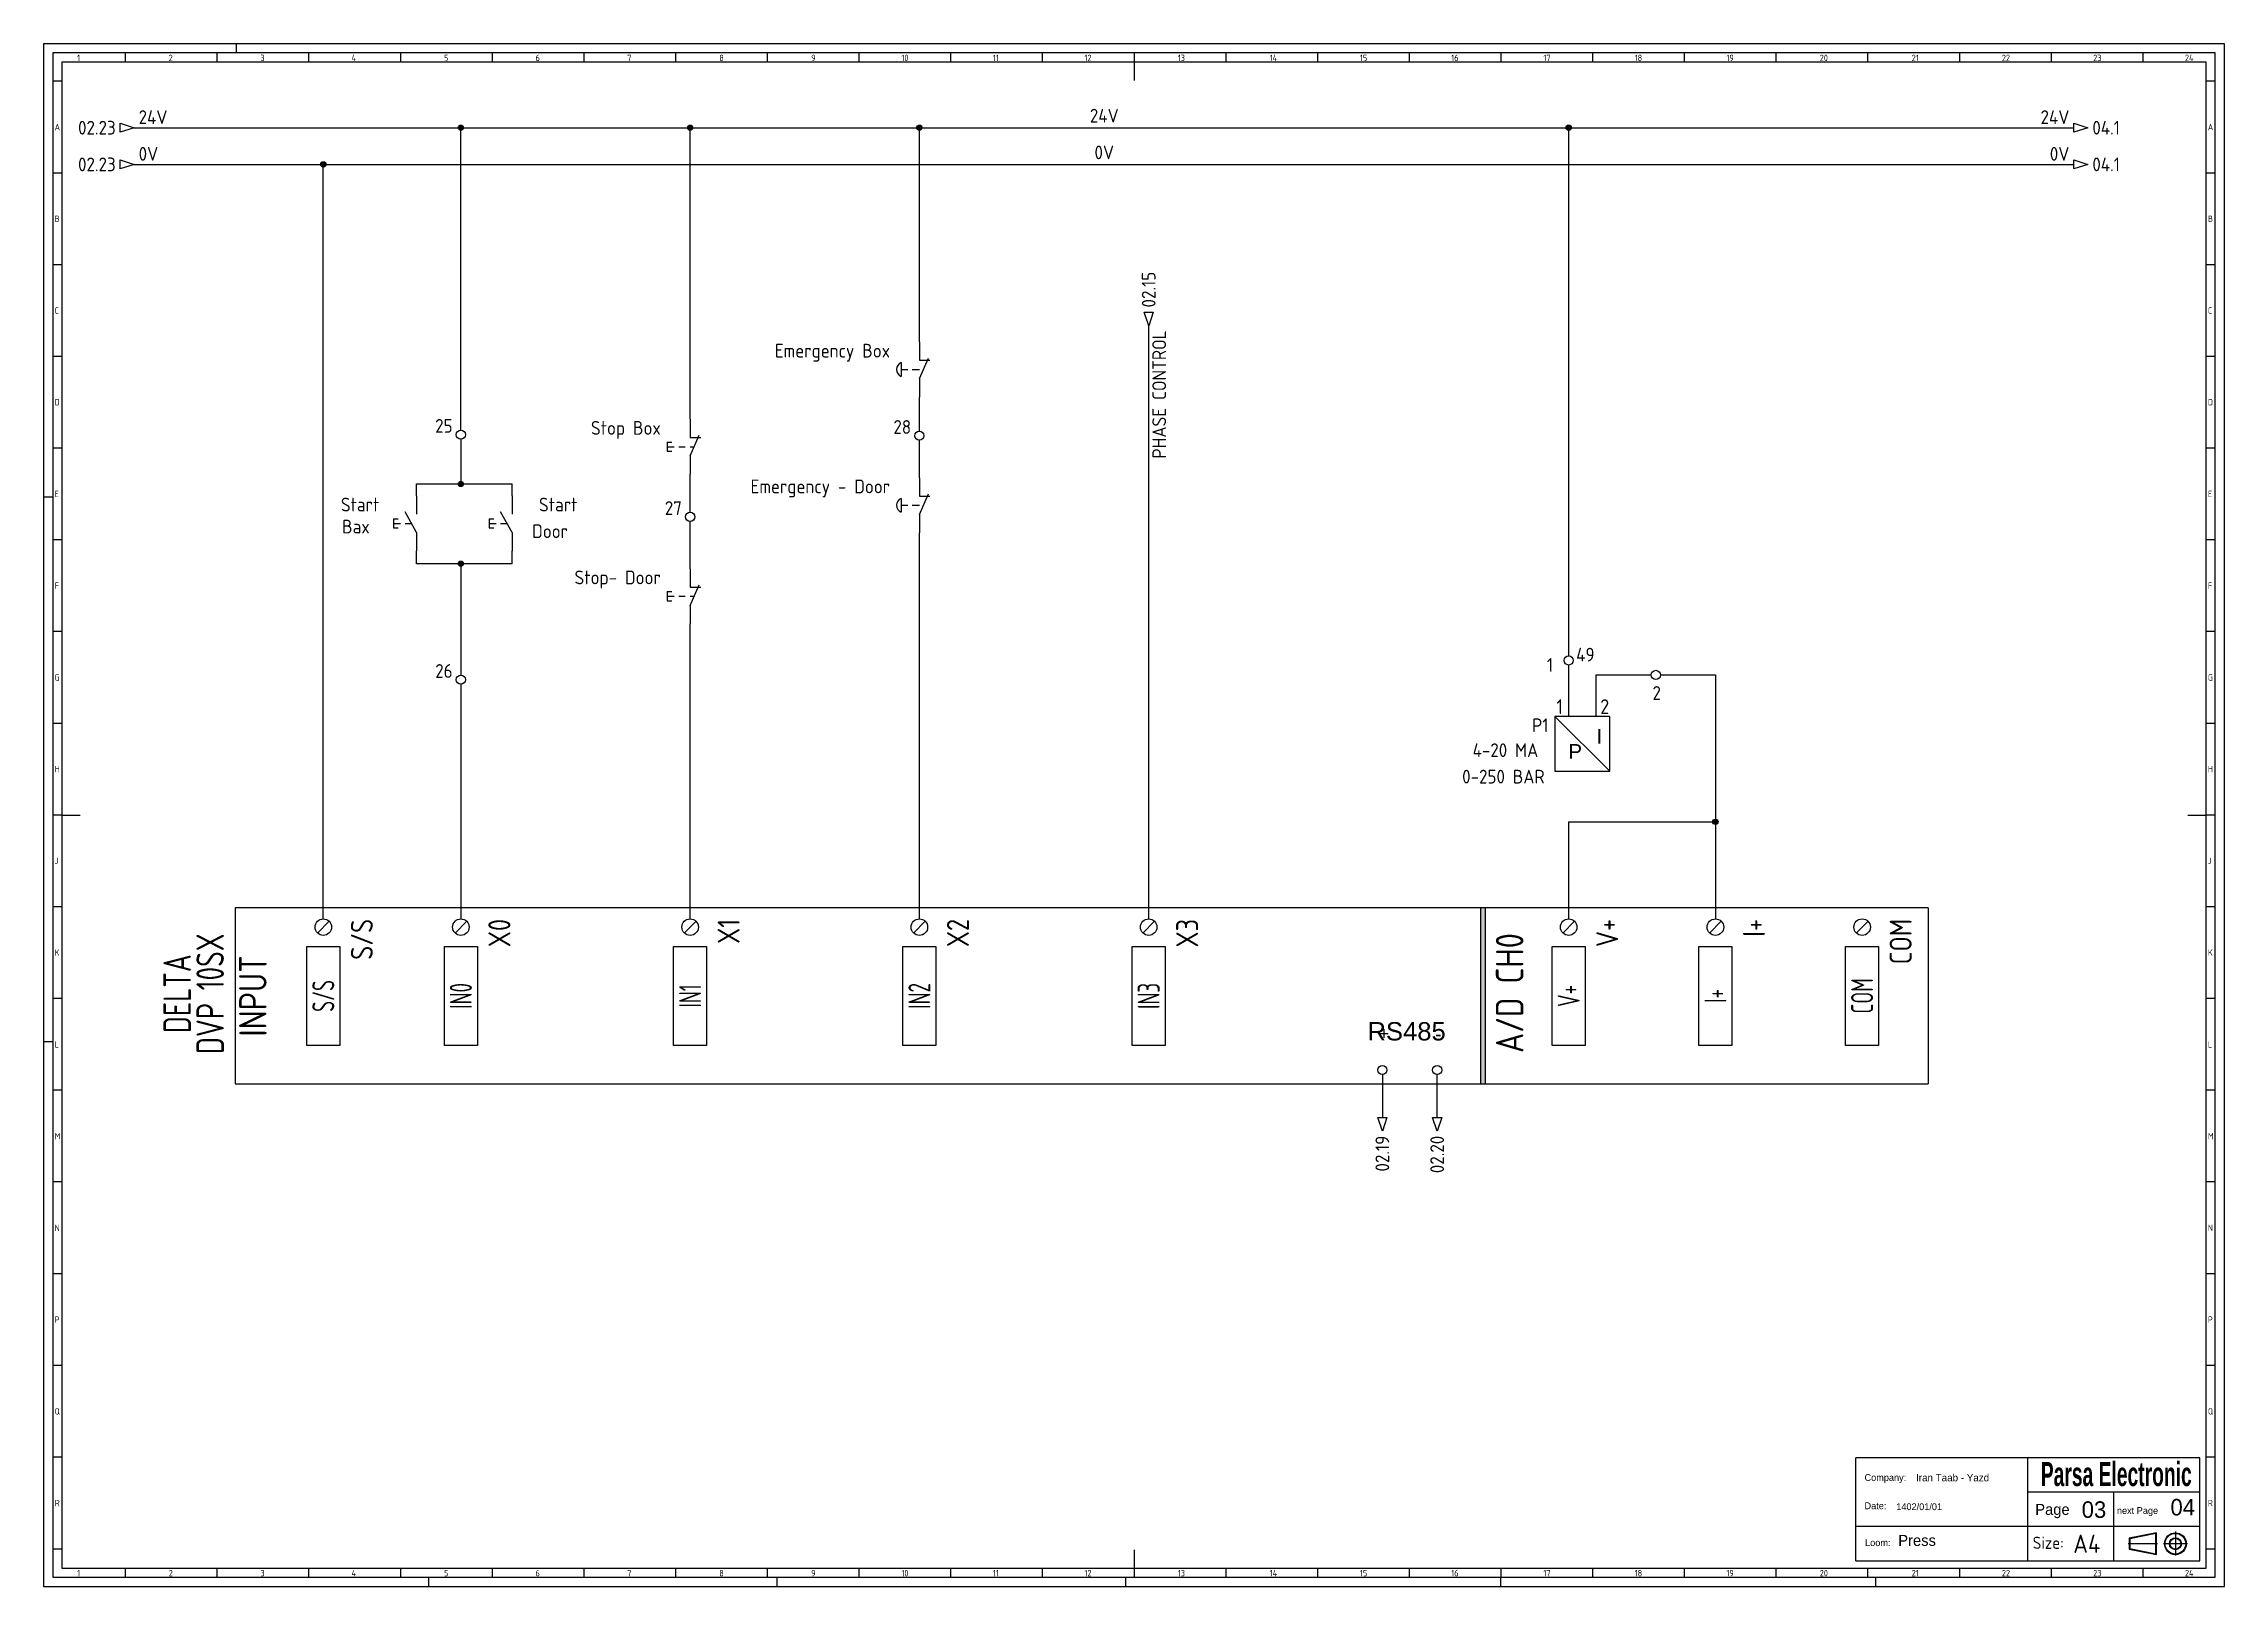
# Model space of a CAD drawing. Header units: millimetres. Extents: x 0 to 1189, y 5 to 846.
import ezdxf
from ezdxf.enums import TextEntityAlignment as Align

# ---------------------------------------------------------------- set-up
doc = ezdxf.new("R2010")
doc.units = ezdxf.units.MM
doc.header["$LTSCALE"] = 12
for name, color, linetype in [('035', 5, 'Continuous'), ('07', 7, 'Continuous'), ('DESC', 1, 'Continuous'), ('MISC', 2, 'Continuous'), ('RED_2.5mm^2', 1, 'Continuous'), ('SYMS', 7, 'Continuous'), ('TAGS', 51, 'Continuous'), ('TERMS', 4, 'Continuous'), ('WIRENO', 70, 'Continuous'), ('WIREREF', 61, 'Continuous'), ('WIREREF_DEST', 61, 'Continuous'), ('XREF', 7, 'Continuous')]:
    doc.layers.add(name, color=color, linetype=linetype)
doc.styles.add('AA', font='', dxfattribs={"height": 1})
doc.styles.add('ACISOTS', font='isocp.shx')
doc.styles.add('ISO Proportional', font='isocp.shx')
doc.styles.add('RAAD', font='swisscb.ttf', dxfattribs={"width": 0.7})
doc.styles.add('WD_IEC', font='ISOCP2.shx', dxfattribs={"width": 0.9, "height": 4})
doc.styles.get('AA').set_extended_font_data('Zar')

msp = doc.modelspace()

# ---------------------------------------------------------------- texts
at = {"color": 30, "style": 'RAAD', "width": 0.7}
msp.add_text('Parsa Electronic ', height=13.097, dxfattribs=at).set_placement((1088.9, 59.6))
at = {"color": 7, "ltscale": 0.5, "style": 'AA'}
for s, height, p in [('Company:', 3.73, (992.8, 62.4)), ('Iran Taab - Yazd', 4, (1020.9, 62.2)), ('Date:', 3.73, (992.8, 47)), ('1402/01/01', 3.73, (1010.1, 46.5)), ('Page', 6, (1085.9, 43.9)), ('03', 9, (1111.2, 42.3)), ('next Page ', 3.73, (1130.4, 44.4)), ('04', 9, (1159.6, 43.6)), ('Loom:', 3.73, (993.1, 26.9)), ('Press', 6, (1011.2, 27))]:
    msp.add_text(s, height=height, dxfattribs=at).set_placement(p)
at = {"style": 'ACISOTS'}
for s, height, p in [('Size:', 6.63, (1084.5, 25.4)), ('A4', 9.95, (1106.6, 23.2))]:
    msp.add_text(s, height=height, dxfattribs=at).set_placement(p)
at = {"color": 0, "attachment_point": 1}
for s, width, gutter_width, heights, insert, char_height in [('\\pxqc;{\\f@Arial Unicode MS|b0|i0|c0|p34;\\P\\pq*;  RS485}', 152, 90.2, [122.2], (714, 329.2), 10), ('\\W1;{\\fArial|b0|i0|c0|p34;  +}', 4.287, 12.5, [0], (727.9, 309.9), 7), ('\\W1;{\\fArial|b0|i0|c0|p34;  -}', 4.287, 12.5, [0], (758.8, 309.5), 7)]:
    msp.add_mtext_dynamic_manual_height_columns(s, width=width, gutter_width=gutter_width, heights=heights, dxfattribs=dict(at, insert=insert, char_height=char_height))

# ---------------------------------------------------------------- blocks, each defined once
blk = doc.blocks.new('IEC_border_a0')
at = {"layer": '035', "color": 0}
for p, q in [((0, 841), (0, 0)), ((1189, 841), (0, 841)), ((44.5, 836), (44.5, 831)), ((94.5, 836), (94.5, 831)), ((105, 841), (105, 836)), ((144.5, 836), (144.5, 831)), ((194.5, 836), (194.5, 831)), ((244.5, 836), (244.5, 831)), ((294.5, 836), (294.5, 831)), ((344.5, 836), (344.5, 831)), ((394.5, 836), (394.5, 831)), ((444.5, 836), (444.5, 831)), ((494.5, 836), (494.5, 831)), ((544.5, 836), (544.5, 831)), ((594.5, 836), (594.5, 831)), ((644.5, 836), (644.5, 831)), ((694.5, 836), (694.5, 831)), ((744.5, 836), (744.5, 831)), ((794.5, 836), (794.5, 831)), ((844.5, 836), (844.5, 831)), ((894.5, 836), (894.5, 831)), ((944.5, 836), (944.5, 831)), ((994.5, 836), (994.5, 831)), ((1044.5, 836), (1044.5, 831)), ((1094.5, 836), (1094.5, 831)), ((1144.5, 836), (1144.5, 831)), ((1189, 0), (1189, 841)), ((10, 820.5), (5, 820.5)), ((1184, 820.5), (1179, 820.5)), ((10, 770.5), (5, 770.5)), ((1184, 770.5), (1179, 770.5)), ((10, 720.5), (5, 720.5)), ((1184, 720.5), (1179, 720.5)), ((10, 670.5), (5, 670.5)), ((1184, 670.5), (1179, 670.5)), ((10, 620.5), (5, 620.5)), ((1184, 620.5), (1179, 620.5)), ((0, 594), (5, 594)), ((10, 570.5), (5, 570.5)), ((1184, 570.5), (1179, 570.5)), ((10, 520.5), (5, 520.5)), ((1184, 520.5), (1179, 520.5)), ((10, 470.5), (5, 470.5)), ((1184, 470.5), (1179, 470.5)), ((10, 420.5), (5, 420.5)), ((1184, 420.5), (1179, 420.5)), ((1184, 420.5), (1179, 420.5)), ((10, 370.5), (5, 370.5)), ((1184, 370.5), (1179, 370.5)), ((10, 320.5), (5, 320.5)), ((1184, 320.5), (1179, 320.5)), ((0, 297), (5, 297)), ((10, 270.5), (5, 270.5)), ((1184, 270.5), (1179, 270.5)), ((1184, 270.5), (1179, 270.5)), ((10, 220.5), (5, 220.5)), ((1184, 220.5), (1179, 220.5)), ((10, 170.5), (5, 170.5)), ((1184, 170.5), (1179, 170.5)), ((10, 120.5), (5, 120.5)), ((1184, 120.5), (1179, 120.5)), ((10, 70.5), (5, 70.5)), ((1184, 70.5), (1179, 70.5)), ((10, 20.4), (5.1, 20.4)), ((1184, 20.4), (1179, 20.4)), ((0, 0), (1189, 0)), ((44.5, 10), (44.5, 5)), ((94.5, 10), (94.5, 5)), ((144.5, 10), (144.5, 5)), ((194.5, 10), (194.5, 5)), ((210, 0), (210, 5)), ((244.5, 10), (244.5, 5)), ((294.5, 10), (294.5, 5)), ((344.5, 10), (344.5, 5)), ((394.5, 10), (394.5, 5)), ((400, 0), (400, 5)), ((444.5, 10), (444.5, 5)), ((494.5, 10), (494.5, 5)), ((544.5, 10), (544.5, 5)), ((590, 0), (590, 5)), ((594.5, 10), (594.5, 5)), ((644.5, 10), (644.5, 5)), ((694.5, 10), (694.5, 5)), ((744.5, 10), (744.5, 5)), ((744.5, 10), (744.5, 5)), ((794.5, 10), (794.5, 5)), ((794.5, 0), (794.5, 5)), ((844.5, 10), (844.5, 5)), ((894.5, 10), (894.5, 5)), ((944.5, 10), (944.5, 5)), ((994.5, 10), (994.5, 5)), ((999, 0), (999, 5)), ((1044.5, 10), (1044.5, 5)), ((1094.5, 10), (1094.5, 5)), ((1144.5, 10), (1144.5, 5))]:
    blk.add_line(p, q, dxfattribs=at)
blk.add_lwpolyline([(10, 10), (1179, 10), (1179, 831), (10, 831)], close=True, dxfattribs=at)
at = {"layer": '07', "color": 0}
for p, q in [((594.5, 831), (594.5, 821)), ((10, 420.5), (20, 420.5)), ((1169, 420.5), (1179, 420.5)), ((594.5, 20), (594.5, 10))]:
    blk.add_line(p, q, dxfattribs=at)
blk.add_lwpolyline([(5, 5), (1184, 5), (1184, 836), (5, 836)], close=True, dxfattribs=at)
at = {"layer": '035', "color": 0, "style": 'ISO Proportional'}
for s, p in [('1', (18.3, 831.5)), ('2', (68.2, 831.5)), ('3', (118.2, 831.5)), ('4', (167.9, 831.5)), ('5', (218.3, 831.5)), ('6', (268.2, 831.5)), ('7', (318.2, 831.5)), ('8', (368.4, 831.5)), ('9', (418.5, 831.5)), ('10', (467.7, 831.5)), ('11', (517.5, 831.5)), ('12', (567.5, 831.5)), ('13', (618.4, 831.5)), ('14', (668.5, 831.5)), ('15', (717.7, 831.5)), ('16', (767.5, 831.5)), ('17', (817.7, 831.5)), ('18', (867.5, 831.5)), ('19', (917.5, 831.5)), ('20', (968.4, 831.5)), ('21', (1018.5, 831.5)), ('22', (1067.7, 831.5)), ('23', (1117.5, 831.5)), ('24', (1167.5, 831.5)), ('A', (6, 793.8)), ('A', (1180, 793.8)), ('B', (6, 743.8)), ('B', (1180, 743.8)), ('C', (6, 693.8)), ('C', (1180, 693.8)), ('D', (6, 643.8)), ('D', (1180, 643.8)), ('E', (6, 593.8)), ('E', (1180, 593.8)), ('F', (6, 543.8)), ('F', (1180, 543.8)), ('G', (6, 493.8)), ('G', (1180, 493.8)), ('H', (6, 443.8)), ('H', (1180, 443.8)), ('J', (6, 393.8)), ('J', (1180, 393.8)), ('K', (6, 343.8)), ('K', (1180, 343.8)), ('L', (6, 293.7)), ('L', (1180, 293.7)), ('M', (6, 243.7)), ('M', (1180, 243.7)), ('N', (6, 193.7)), ('N', (1180, 193.7)), ('P', (6, 143.7)), ('P', (1180, 143.7)), ('Q', (6, 93.7)), ('Q', (1180, 93.7)), ('R', (6.1, 43.7)), ('R', (1180, 43.7)), ('1', (18.3, 5.5)), ('2', (68.2, 5.5)), ('3', (118.2, 5.5)), ('4', (167.9, 5.5)), ('5', (218.3, 5.5)), ('6', (268.2, 5.5)), ('7', (318.2, 5.5)), ('8', (368.4, 5.5)), ('9', (418.5, 5.5)), ('10', (467.7, 5.5)), ('11', (517.5, 5.5)), ('12', (567.5, 5.5)), ('13', (618.4, 5.5)), ('14', (668.5, 5.5)), ('15', (717.7, 5.5)), ('16', (767.5, 5.5)), ('17', (817.7, 5.5)), ('18', (867.5, 5.5)), ('19', (917.5, 5.5)), ('20', (968.4, 5.5)), ('21', (1018.5, 5.5)), ('22', (1067.7, 5.5)), ('23', (1117.5, 5.5)), ('24', (1167.5, 5.5))]:
    blk.add_text(s, height=3.5, dxfattribs=at).set_placement(p)
blk = doc.blocks.new('PLCIO_F85')
blk.add_line((631, 48), (631, -48))
at = {"layer": 'SYMS'}
for p, q in [((-48, 48), (-48, -48)), ((631, 48), (-48, 48)), ((-3.2, 34.3), (3.2, 40.7)), ((71.8, 34.3), (78.2, 40.7)), ((196.8, 34.3), (203.2, 40.7)), ((321.8, 34.3), (328.2, 40.7)), ((446.8, 34.3), (453.2, 40.7)), ((-9, -27), (-9, 27)), ((-9, 27), (9, 27)), ((9, 27), (9, -27)), ((66, -27), (66, 27)), ((66, 27), (84, 27)), ((84, 27), (84, -27)), ((191, -27), (191, 27)), ((191, 27), (209, 27)), ((209, 27), (209, -27)), ((316, -27), (316, 27)), ((316, 27), (334, 27)), ((334, 27), (334, -27)), ((441, -27), (441, 27)), ((441, 27), (459, 27)), ((459, 27), (459, -27)), ((9, -27), (-9, -27)), ((84, -27), (66, -27)), ((209, -27), (191, -27)), ((334, -27), (316, -27)), ((459, -27), (441, -27)), ((-48, -48), (631, -48))]:
    blk.add_line(p, q, dxfattribs=at)
for centre in [(0, 37.5), (75, 37.5), (200, 37.5), (325, 37.5), (450, 37.5)]:
    blk.add_circle(centre, 4.5, dxfattribs=at)
at = {"layer": 'SYMS', "style": 'WD_IEC', "width": 0.9}
for tag, p in [('TERMDESC01', (6.2, 60)), ('TERMDESC02', (81.2, 60)), ('TERMDESC03', (206.2, 60)), ('TERMDESC04', (331.2, 60)), ('TERMDESC05', (456.2, 60))]:
    blk.add_attdef(tag, text='', height=12, rotation=90, dxfattribs=at).set_placement(p, align=Align.TOP_LEFT)
at = {"layer": 'SYMS', "style": 'WD_IEC', "width": 0.9, "flags": 1}
for tag, p in [('X2TERM01', (0, 42)), ('X2TERM02', (75, 42)), ('X2TERM03', (200, 42)), ('X2TERM04', (325, 42)), ('X2TERM05', (450, 42))]:
    blk.add_attdef(tag, text='', height=1.92, rotation=90, dxfattribs=at).set_placement(p, align=Align.RIGHT)
at = {"layer": 'SYMS', "style": 'WD_IEC', "width": 0.9}
for tag, p in [('TERM01', (15, 42)), ('TERM02', (90, 42)), ('TERM03', (215, 42)), ('TERM04', (340, 42)), ('TERM05', (465, 42))]:
    blk.add_attdef(tag, text='', height=12, rotation=90, dxfattribs=at).set_placement(p, align=Align.TOP_RIGHT)
at = {"layer": 'SYMS', "style": 'WD_IEC'}
for tag, width, p in [('INST', 0.8, (-159, 0)), ('MFG', 0.8, (-123, 0)), ('CAT', 0.8, (-105, 0)), ('LINE1', 0.9, (-87, 0)), ('LINE2', 0.9, (-69, 0)), ('DESC', 0.9, (-50.8, 0)), ('TAG', 0.9, (-30.9, 0)), ('LOC', 0.8, (-141, 0))]:
    blk.add_attdef(tag, text='', height=15, rotation=90, dxfattribs=dict(at, width=width)).set_placement(p, align=Align.CENTER)
at = {"layer": 'SYMS', "style": 'WD_IEC', "width": 0.7}
for tag, p in [('TAGA01', (0, 0)), ('TAGA02', (75, 0)), ('TAGA03', (200, 0)), ('TAGA04', (325, 0)), ('TAGA05', (450, 0))]:
    blk.add_attdef(tag, text='', height=12, rotation=90, dxfattribs=at).set_placement(p, align=Align.MIDDLE_CENTER)
at = {"layer": 'SYMS', "linetype": 'Continuous', "style": 'WD_IEC', "width": 0.9, "flags": 9}
blk.add_attdef('ASSYCODE', text='', height=1.92, rotation=90, dxfattribs=at).set_placement((-102.9, -22.1), align=Align.CENTER)
at = {"layer": 'SYMS', "style": 'WD_IEC', "width": 0.9}
for tag, p in [('DESCA01', (-9, -111)), ('DESCB01', (9, -111)), ('DESCC01', (27, -111)), ('DESCD01', (45, -111)), ('DESCE01', (63, -111)), ('DESCA02', (66, -111)), ('DESCB02', (84, -111)), ('DESCC02', (102, -111)), ('DESCD02', (120, -111)), ('DESCE02', (138, -111)), ('DESCA03', (191, -111)), ('DESCB03', (209, -111)), ('DESCC03', (227, -111)), ('DESCD03', (245, -111)), ('DESCE03', (263, -111)), ('DESCA04', (316, -111)), ('DESCB04', (334, -111)), ('DESCC04', (352, -111)), ('DESCD04', (370, -111)), ('DESCE04', (388, -111)), ('DESCA05', (441, -111)), ('DESCB05', (459, -111)), ('DESCC05', (477, -111)), ('DESCD05', (495, -111)), ('DESCE05', (513, -111))]:
    blk.add_attdef(tag, text='', height=15, rotation=90, dxfattribs=at).set_placement(p, align=Align.RIGHT)
blk = doc.blocks.new('WDDOT')
for radius in [0.72, 0.449, 0.223]:
    blk.add_circle((0, 0), radius)
blk = doc.blocks.new('VPB11')
for p, q in [((0, 7.5), (0, 2.5)), ((-6.25, 1.25), (-6.25, -1.25)), ((-6.25, 1.25), (-5, 1.25)), ((-6.25, 0), (-4.375, 0)), ((0, -2.5), (-3.125, 3.125)), ((-3.125, 0), (-1.389, 0)), ((-6.25, -1.25), (-5, -1.25)), ((0, -2.5), (0, -7.5))]:
    blk.add_line(p, q)
at = {"style": 'WD_IEC'}
for tag, p in [('INST', (-8, 10.25)), ('LOC', (-8, 6.75)), ('TAG1', (-8, 3.25)), ('DESC2', (-8, -13.85)), ('DESC1', (-8, -10.35)), ('DESC3', (-8, -17.35))]:
    blk.add_attdef(tag, text='', height=2.5, dxfattribs=at).set_placement(p, align=Align.RIGHT)
blk.add_attdef('TERM01', text='', height=2, rotation=90, dxfattribs=at).set_placement((-1, 7.5), align=Align.RIGHT)
at = {"style": 'WD_IEC', "flags": 1}
for tag, p, height in [('X2TERM01', (0, 7.5), 0.32), ('X1LINK', (0, 0), 0.32), ('CONTACT', (0.5, 4.5), 1), ('COMMON', (1.75, 3.25), 1), ('ASSYCODE', (1, -4), 1), ('FAMILY', (1, -5.5), 1), ('X8TERM02', (0, -7.5), 0.32), ('CATDESC', (1, -7), 1)]:
    blk.add_attdef(tag, p, '', height=height, dxfattribs=at)
at = {"style": 'WD_IEC', "flags": 9}
for tag, p in [('MFG', (-8.5, -0.25)), ('CAT', (-8.5, -2.75))]:
    blk.add_attdef(tag, text='', height=1.5, dxfattribs=at).set_placement(p, align=Align.RIGHT)
at = {"style": 'WD_IEC'}
blk.add_attdef('TERM02', (-1, -7.5), '', height=2, rotation=90, dxfattribs=at)
at = {"lineweight": 15, "style": 'WD_IEC'}
blk.add_attdef('XREF', text='', height=2.5, dxfattribs=at).set_placement((-8, -6.35), align=Align.RIGHT)
blk = doc.blocks.new('VT0_02')
blk.add_circle((0, 0), 1.25)
at = {"style": 'WD_IEC'}
blk.add_attdef('TAG1', text='', height=2.5, dxfattribs=at).set_placement((-0.5, 1.75), align=Align.RIGHT)
at = {"style": 'WD_IEC', "flags": 1}
for tag, p in [('X4TERM01', (-1.25, 0)), ('X2TERM01', (0, 1.25)), ('X1TERM01', (1.25, 0)), ('X8TERM01', (0, -1.25))]:
    blk.add_attdef(tag, p, '', height=0.32, dxfattribs=at)
blk = doc.blocks.new('HA1S4')
blk.add_lwpolyline([(0, -3.75), (-1.25, 0), (1.25, 0)], close=True)
at = {"style": 'WD_IEC', "flags": 8}
blk.add_attdef('WIRENO', (-1, 1.25), '', height=2.5, rotation=90, dxfattribs=at)
at = {"style": 'WD_IEC'}
blk.add_attdef('DESC1', text='', height=2.5, rotation=90, dxfattribs=at).set_placement((1, 1.25), align=Align.TOP_LEFT)
at = {"style": 'WD_IEC', "flags": 1}
blk.add_attdef('X2TERM01', (0, 0), '', height=0.32, dxfattribs=at)
blk.add_attdef('SIGCODE', text='', height=1, dxfattribs=at).set_placement((-2.5, -3.2), align=Align.RIGHT)
at = {"style": 'WD_IEC'}
blk.add_attdef('XREF', text='', height=2.5, rotation=90, dxfattribs=at).set_placement((0, -5), align=Align.MIDDLE_RIGHT)
blk = doc.blocks.new('VT0002')
blk.add_circle((0, 0), 1.25)
at = {"style": 'WD_IEC'}
for tag, p in [('INST', (-2.25, 6.5)), ('LOC', (-2.25, 3.5)), ('DESC1', (-2.25, -6.25)), ('DESC3', (-2.25, -12.25)), ('DESC2', (-2.25, -9.25))]:
    blk.add_attdef(tag, text='', height=2.5, dxfattribs=at).set_placement(p, align=Align.RIGHT)
at = {"style": 'WD_IEC', "flags": 1}
for tag, p, height in [('ASSYCODE', (2.75, 10.75), 1), ('CATDESC', (2.75, 9.25), 1), ('MFG', (2.75, 7.25), 1.5), ('CAT', (2.75, 4.75), 1.5), ('X4PIN01', (-1.25, 1), 0.25), ('X4TERM01', (-1.25, 0), 0.25), ('X4TERMDESC01', (-1.25, 0.5), 0.4), ('STRIPSEQ', (0, 0), 0.025), ('X2PIN01', (0, 2.25), 0.25), ('X2TERM01', (0, 1.25), 0.25), ('X8PIN01', (0, -0.25), 0.25), ('X2TERMDESC01', (0, 1.75), 0.4), ('X1PIN01', (1.25, 1), 0.25), ('X1TERM01', (1.25, 0), 0.25), ('X1TERMDESC01', (1.25, 0.5), 0.4), ('LINKTERM', (0, -0.04), 0.025), ('X8TERM01', (0, -1.25), 0.25), ('X8TERMDESC01', (0, -0.75), 0.4)]:
    blk.add_attdef(tag, p, '', height=height, dxfattribs=at)
at = {"style": 'WD_IEC', "flags": 8}
for tag, height, p in [('TAGSTRIP', 2.5, (-2.25, 0.5)), ('TERM01', 2, (-2.25, -3.25))]:
    blk.add_attdef(tag, text='', height=height, dxfattribs=at).set_placement(p, align=Align.RIGHT)
blk = doc.blocks.new('PLCIO_478F')
h = blk.add_hatch(color=256)
h.dxf.hatch_style = 1
h.paths.add_polyline_path([(-45.5, 48), (-48, 48), (-48, -48), (-45.5, -48)])
blk.add_line((196, 48), (196, -48))
at = {"layer": 'SYMS'}
for p, q in [((-48, 48), (-48, -48)), ((196, 48), (-48, 48)), ((-45.5, 48), (-45.5, -48)), ((-3.2, 34.3), (3.2, 40.7)), ((76.8, 34.3), (83.2, 40.7)), ((156.8, 34.3), (163.2, 40.7)), ((-9, -27), (-9, 27)), ((-9, 27), (9, 27)), ((9, 27), (9, -27)), ((71, -27), (71, 27)), ((71, 27), (89, 27)), ((89, 27), (89, -27)), ((151, -27), (151, 27)), ((151, 27), (169, 27)), ((169, 27), (169, -27)), ((9, -27), (-9, -27)), ((89, -27), (71, -27)), ((169, -27), (151, -27)), ((-48, -48), (196, -48))]:
    blk.add_line(p, q, dxfattribs=at)
for centre in [(0, 37.5), (80, 37.5), (160, 37.5)]:
    blk.add_circle(centre, 4.5, dxfattribs=at)
at = {"layer": 'SYMS', "style": 'WD_IEC', "width": 0.9}
for tag, p in [('TERMDESC01', (6.2, 60)), ('TERMDESC02', (86.2, 60)), ('TERMDESC03', (166.2, 60))]:
    blk.add_attdef(tag, text='', height=12, rotation=90, dxfattribs=at).set_placement(p, align=Align.TOP_LEFT)
at = {"layer": 'SYMS', "style": 'WD_IEC', "width": 0.9, "flags": 1}
for tag, p in [('X2TERM01', (0, 42)), ('X2TERM02', (80, 42)), ('X2TERM03', (160, 42))]:
    blk.add_attdef(tag, text='', height=1.92, rotation=90, dxfattribs=at).set_placement(p, align=Align.RIGHT)
at = {"layer": 'SYMS', "style": 'WD_IEC', "width": 0.9}
for tag, p in [('TERM01', (15, 42)), ('TERM02', (95, 42)), ('TERM03', (175, 42))]:
    blk.add_attdef(tag, text='', height=12, rotation=90, dxfattribs=at).set_placement(p, align=Align.TOP_RIGHT)
at = {"layer": 'SYMS', "style": 'WD_IEC'}
for tag, width, p in [('INST', 0.8, (-159, 0)), ('MFG', 0.8, (-123, 0)), ('CAT', 0.8, (-105, 0)), ('LINE1', 0.9, (-87, 0)), ('LINE2', 0.9, (-69, 0)), ('DESC', 0.9, (-50.8, 0)), ('TAG', 0.9, (-26.9, -0.2)), ('LOC', 0.8, (-141, 0))]:
    blk.add_attdef(tag, text='', height=15, rotation=90, dxfattribs=dict(at, width=width)).set_placement(p, align=Align.CENTER)
at = {"layer": 'SYMS', "style": 'WD_IEC', "width": 0.7}
for tag, p in [('TAGA01', (0, 0)), ('TAGA02', (80, 0)), ('TAGA03', (160, 0))]:
    blk.add_attdef(tag, text='', height=12, rotation=90, dxfattribs=at).set_placement(p, align=Align.MIDDLE_CENTER)
at = {"layer": 'SYMS', "linetype": 'Continuous', "style": 'WD_IEC', "width": 0.9, "flags": 9}
blk.add_attdef('ASSYCODE', text='', height=1.92, rotation=90, dxfattribs=at).set_placement((-102.9, -22.1), align=Align.CENTER)
at = {"layer": 'SYMS', "style": 'WD_IEC', "width": 0.9}
for tag, p in [('DESCA01', (-9, -111)), ('DESCB01', (9, -111)), ('DESCC01', (27, -111)), ('DESCD01', (45, -111)), ('DESCE01', (63, -111)), ('DESCA02', (71, -111)), ('DESCB02', (89, -111)), ('DESCC02', (107, -111)), ('DESCD02', (125, -111)), ('DESCE02', (143, -111)), ('DESCA03', (151, -111)), ('DESCB03', (169, -111)), ('DESCC03', (187, -111)), ('DESCD03', (205, -111)), ('DESCE03', (223, -111))]:
    blk.add_attdef(tag, text='', height=15, rotation=90, dxfattribs=at).set_placement(p, align=Align.RIGHT)
blk = doc.blocks.new('VIN1B10')
for p, q in [((0, 7.5), (0, 12.5)), ((7.5, 7.46), (7.5, 12.46)), ((3.75, 7.5), (-3.75, 7.5)), ((-3.75, 7.5), (11.25, -7.45)), ((-3.75, 7.46), (-3.75, -7.45)), ((11.25, 7.5), (3.75, 7.5)), ((11.25, -7.45), (11.25, 7.5)), ((-3.75, -7.45), (3.75, -7.45)), ((3.75, -7.45), (11.25, -7.45))]:
    blk.add_line(p, q)
at = {"char_height": 4, "attachment_point": 1}
for s, insert in [('{\\f@Arial Unicode MS|b0|i0|c0|p34;I}', (7.58, 4.08)), ('{\\f@Arial Unicode MS|b0|i0|c0|p34;P}', (-0.08, -0.06))]:
    blk.add_mtext_dynamic_manual_height_columns(s, width=2.8279, gutter_width=35, heights=[0], dxfattribs=dict(at, insert=insert))
at = {"style": 'WD_IEC'}
for tag, p in [('TERM01', (-0.64, 12.2)), ('TERM03', (6.86, 12.2))]:
    blk.add_attdef(tag, text='', height=2, rotation=90, dxfattribs=at).set_placement(p, align=Align.RIGHT)
at = {"style": 'WD_IEC', "flags": 1}
for tag, p, height in [('X2TERM01', (0, 12.5), 0.32), ('X2TERM03', (7.5, 12.46), 0.32), ('MFG', (12.06, 6.2), 1.5), ('X4LINK', (-3.8, 0), 0.32), ('X1LINK', (11.25, 0), 0.32), ('CAT', (12.06, 3.7), 1.5), ('ASSYCODE', (12.24, -4.45), 1), ('FAMILY', (12.24, -5.95), 1), ('CATDESC', (12.24, -7.45), 1)]:
    blk.add_attdef(tag, p, '', height=height, dxfattribs=at)
at = {"style": 'WD_IEC'}
for tag, p in [('INST', (-5.5, 9.21)), ('LOC', (-5.5, 6.21)), ('TAG1', (-5.5, 3.21)), ('DESC2', (-5.5, -8.24)), ('DESC1', (-5.5, -5.24)), ('WDTAGALT', (-5.5, -14.24)), ('DESC3', (-5.5, -11.24))]:
    blk.add_attdef(tag, text='', height=2.5, dxfattribs=at).set_placement(p, align=Align.RIGHT)
at = {"lineweight": 15, "style": 'WD_IEC'}
blk.add_attdef('XREF', text='', height=2.5, dxfattribs=at).set_placement((-5.5, -1.39), align=Align.RIGHT)
blk = doc.blocks.new('HT0002')
blk.add_circle((0, 0), 1.25)
at = {"style": 'WD_IEC'}
for tag, p in [('INST', (-2.25, 6.5)), ('LOC', (-2.25, 3.5)), ('DESC1', (-2.25, -6.25)), ('DESC3', (-2.25, -12.25)), ('DESC2', (-2.25, -9.25))]:
    blk.add_attdef(tag, text='', height=2.5, dxfattribs=at).set_placement(p, align=Align.RIGHT)
at = {"style": 'WD_IEC', "flags": 1}
for tag, p, height in [('ASSYCODE', (2.75, 10.75), 1), ('CATDESC', (2.75, 9.25), 1), ('MFG', (2.75, 7.25), 1.5), ('CAT', (2.75, 4.75), 1.5), ('X4PIN01', (-1.25, 1), 0.25), ('X4TERM01', (-1.25, 0), 0.25), ('X4TERMDESC01', (-1.25, 0.5), 0.4), ('STRIPSEQ', (0, 0), 0.025), ('X2PIN01', (0, 2.25), 0.25), ('X2TERM01', (0, 1.25), 0.25), ('X8PIN01', (0, -0.25), 0.25), ('X2TERMDESC01', (0, 1.75), 0.4), ('X1PIN01', (1.25, 1), 0.25), ('X1TERM01', (1.25, 0), 0.25), ('X1TERMDESC01', (1.25, 0.5), 0.4), ('LINKTERM', (0, -0.04), 0.025), ('X8TERM01', (0, -1.25), 0.25), ('X8TERMDESC01', (0, -0.75), 0.4)]:
    blk.add_attdef(tag, p, '', height=height, dxfattribs=at)
at = {"style": 'WD_IEC', "flags": 8}
for tag, height, p in [('TAGSTRIP', 2.5, (-2.25, 0.5)), ('TERM01', 2, (-2.25, -3.25))]:
    blk.add_attdef(tag, text='', height=height, dxfattribs=at).set_placement(p, align=Align.RIGHT)
blk = doc.blocks.new('HA1D3')
blk.add_lwpolyline([(0, 0), (-3.75, -1.25), (-3.75, 1.25)], close=True)
at = {"style": 'WD_IEC'}
blk.add_attdef('XREF', text='', height=2.5, dxfattribs=at).set_placement((-5, 0), align=Align.MIDDLE_RIGHT)
at = {"style": 'WD_IEC', "flags": 1}
blk.add_attdef('SIGCODE', text='', height=1, dxfattribs=at).set_placement((-2.5, 1.8), align=Align.RIGHT)
at = {"style": 'WD_IEC'}
for tag, p, height, flags in [('X1TERM01', (0, 0), 0.32, 1), ('WIRENO', (1.25, 1), 2.5, 8)]:
    blk.add_attdef(tag, p, '', height=height, dxfattribs=dict(at, flags=flags))
blk.add_attdef('DESC1', text='', height=2.5, dxfattribs=at).set_placement((1.25, -1), align=Align.TOP_LEFT)
blk = doc.blocks.new('WD_WNH')
at = {"linetype": 'Continuous', "style": 'WD_IEC', "width": 0.8}
blk.add_attdef('WIRENO', text='', height=2.5, dxfattribs=at).set_placement((0, 0.75), align=Align.CENTER)
at = {"style": 'WD_IEC', "flags": 1}
for tag, p in [('W08USER', (0, 0.375)), ('W04USER', (0, 0.875)), ('W05USER', (0, 0.75)), ('W09USER', (0, 0.25)), ('W03USER', (0, 1)), ('W06USER', (0, 0.625)), ('W07USER', (0, 0.5)), ('W02USER', (0, 1.125)), ('W01USER', (0, 1.25)), ('W10USER', (0, 0.125))]:
    blk.add_attdef(tag, text='', height=0.08, dxfattribs=at).set_placement(p, align=Align.CENTER)
blk = doc.blocks.new('HA1S1')
blk.add_lwpolyline([(0, 1.25), (3.75, 0), (0, -1.25)], close=True)
at = {"style": 'WD_IEC'}
for tag, height, flags, p in [('WIRENO', 2.5, 8, (-1.25, 1)), ('SIGCODE', 1, 1, (5, 1.8))]:
    blk.add_attdef(tag, text='', height=height, dxfattribs=dict(at, flags=flags)).set_placement(p, align=Align.RIGHT)
at = {"style": 'WD_IEC', "flags": 1}
blk.add_attdef('X4TERM01', (0, 0), '', height=0.32, dxfattribs=at)
at = {"style": 'WD_IEC'}
blk.add_attdef('XREF', text='', height=2.5, dxfattribs=at).set_placement((5, 0), align=Align.MIDDLE_LEFT)
blk.add_attdef('DESC1', text='', height=2.5, dxfattribs=at).set_placement((-1.25, -1), align=Align.TOP_RIGHT)
blk = doc.blocks.new('VPB12')
for p, q in [((0, 7.5), (0, 2.5)), ((-6.25, 1.25), (-6.25, -1.25)), ((-6.25, 1.25), (-5, 1.25)), ((-6.25, 0), (-4.38, 0)), ((-3.12, 0), (-1.39, 0)), ((0, -2.5), (2.5, 3.12)), ((0, 2.5), (2.87, 2.5)), ((0, 0), (1.11, 0)), ((-6.25, -1.25), (-5, -1.25)), ((0, -2.5), (0, -7.5))]:
    blk.add_line(p, q)
at = {"style": 'WD_IEC'}
for tag, p in [('INST', (-8, 10.25)), ('LOC', (-8, 6.75)), ('TAG1', (-8, 3.25)), ('DESC2', (-8, -13.85)), ('DESC1', (-8, -10.35)), ('DESC3', (-8, -17.35))]:
    blk.add_attdef(tag, text='', height=2.5, dxfattribs=at).set_placement(p, align=Align.RIGHT)
blk.add_attdef('TERM01', text='', height=2, rotation=90, dxfattribs=at).set_placement((-1, 7.5), align=Align.RIGHT)
at = {"style": 'WD_IEC', "flags": 1}
for tag, p, height in [('X2TERM01', (0, 7.5), 0.32), ('CONTACT', (0.5, 4.5), 1), ('X1LINK', (1.5, 0), 0.32), ('COMMON', (1.75, 3.25), 1), ('ASSYCODE', (1, -4), 1), ('FAMILY', (1, -5.5), 1), ('X8TERM02', (0, -7.5), 0.32), ('CATDESC', (1, -7), 1)]:
    blk.add_attdef(tag, p, '', height=height, dxfattribs=at)
at = {"style": 'WD_IEC', "flags": 9}
for tag, p in [('MFG', (-8.5, -0.25)), ('CAT', (-8.5, -2.75))]:
    blk.add_attdef(tag, text='', height=1.5, dxfattribs=at).set_placement(p, align=Align.RIGHT)
at = {"style": 'WD_IEC'}
blk.add_attdef('TERM02', (-1, -7.5), '', height=2, rotation=90, dxfattribs=at)
at = {"lineweight": 15, "style": 'WD_IEC'}
blk.add_attdef('XREF', text='', height=2.5, dxfattribs=at).set_placement((-8, -6.35), align=Align.RIGHT)
blk = doc.blocks.new('VPB12M')
for p, q in [((0, 7.5), (0, 2.5)), ((-5, 1.875), (-5, -1.875)), ((-5, 0), (-3.125, 0)), ((-1.94444, 0), (0, 0)), ((0, -2.5), (2.5, 3.125)), ((0, 2.5), (2.8678, 2.5)), ((0, -2.5), (0, -7.5))]:
    blk.add_line(p, q)
blk.add_arc((-4.21875, 0), 2.03125, 112.61986495, 247.38013505)
at = {"style": 'WD_IEC'}
for tag, p in [('INST', (-8, 10.25)), ('LOC', (-8, 6.75)), ('TAG1', (-8, 3.25)), ('DESC2', (-8, -13.85)), ('DESC1', (-8, -10.35)), ('DESC3', (-8, -17.35))]:
    blk.add_attdef(tag, text='', height=2.5, dxfattribs=at).set_placement(p, align=Align.RIGHT)
blk.add_attdef('TERM01', text='', height=2, rotation=90, dxfattribs=at).set_placement((-1, 7.5), align=Align.RIGHT)
at = {"style": 'WD_IEC', "flags": 1}
for tag, p, height in [('X2TERM01', (0, 7.5), 0.32), ('CONTACT', (0.5, 4.5), 1), ('X1LINK', (1.5, 0), 0.32), ('COMMON', (1.75, 3.25), 1), ('ASSYCODE', (1, -4), 1), ('FAMILY', (1, -5.5), 1), ('X8TERM02', (0, -7.5), 0.32), ('CATDESC', (1, -7), 1)]:
    blk.add_attdef(tag, p, '', height=height, dxfattribs=at)
at = {"style": 'WD_IEC', "flags": 9}
for tag, p in [('MFG', (-8.5, -0.25)), ('CAT', (-8.5, -2.75))]:
    blk.add_attdef(tag, text='', height=1.5, dxfattribs=at).set_placement(p, align=Align.RIGHT)
at = {"style": 'WD_IEC'}
blk.add_attdef('TERM02', (-1, -7.5), '', height=2, rotation=90, dxfattribs=at)
at = {"lineweight": 15, "style": 'WD_IEC'}
blk.add_attdef('XREF', text='', height=2.5, dxfattribs=at).set_placement((-8, -6.35), align=Align.RIGHT)
blk = doc.blocks.new('HA1D2')
blk.add_lwpolyline([(0, 0), (-1.25, 3.75), (1.25, 3.75)], close=True)
at = {"style": 'WD_IEC'}
blk.add_attdef('XREF', text='', height=2.5, rotation=90, dxfattribs=at).set_placement((0, 5), align=Align.MIDDLE_LEFT)
at = {"style": 'WD_IEC', "flags": 1}
blk.add_attdef('SIGCODE', text='', height=1, dxfattribs=at).set_placement((-2.5, 1.8), align=Align.RIGHT)
blk.add_attdef('X8TERM01', (0, 0), '', height=0.32, dxfattribs=at)
at = {"style": 'WD_IEC', "flags": 8}
blk.add_attdef('WIRENO', text='', height=2.5, rotation=90, dxfattribs=at).set_placement((-1, -1.25), align=Align.RIGHT)
at = {"style": 'WD_IEC'}
blk.add_attdef('DESC1', text='', height=2.5, rotation=90, dxfattribs=at).set_placement((1, -1.25), align=Align.TOP_RIGHT)

# ---------------------------------------------------------------- linework, layer by layer
for p, q in [((1175.6, 75.1), (988.1, 75.1)), ((988.1, 18.9), (988.1, 75.1)), ((1081.8, 18.9), (1081.8, 75.1)), ((1175.6, 18.9), (1175.6, 75.1)), ((1175.6, 56.3), (1081.8, 56.3)), ((1128.7, 37.6), (1128.7, 56.3)), ((1175.6, 37.6), (988.1, 37.6)), ((1128.7, 18.9), (1128.7, 37.6)), ((1152.5, 28.2), (1136.5, 28.2)), ((1151.9, 34.2), (1137.1, 31.2)), ((1137.1, 31.2), (1137.1, 25.3)), ((1137.1, 25.3), (1151.9, 22.3)), ((1151.6, 33.8), (1137.4, 30.9)), ((1137.4, 30.9), (1137.4, 25.5)), ((1137.4, 25.5), (1151.6, 22.7)), ((1151.6, 22.7), (1151.6, 33.8)), ((1151.9, 22.3), (1151.9, 34.2)), ((1168.8, 28.2), (1155.8, 28.2)), ((1162.3, 34.8), (1162.3, 21.7)), ((988.1, 18.9), (1175.6, 18.9)), ((988.1, 18.9), (1175.6, 18.9))]:
    msp.add_line(p, q)
for radius in [5.94, 5.64, 3.26, 2.97]:
    msp.add_circle((1162.3, 28.2), radius)
at = {"layer": 'RED_2.5mm^2', "color": 0}
for p, q in [((49.3, 800.1), (1107, 800.1)), ((227.5, 635.3), (227.5, 800.1)), ((352.5, 641.2), (352.5, 800.1)), ((477.5, 683.3), (477.5, 800.1)), ((831.5, 512.2), (831.5, 800.1)), ((49.3, 780.1), (1107, 780.1)), ((152.5, 368.8), (152.5, 780.1)), ((602.5, 368.8), (602.5, 692.1)), ((477.5, 634.7), (477.5, 653.3)), ((227.5, 630.3), (227.5, 605.9)), ((477.5, 609.3), (477.5, 629.7)), ((352.5, 590.5), (352.5, 611.2)), ((203.3, 605.9), (255.4, 605.9)), ((203.3, 599.4), (203.3, 605.9)), ((255.4, 599.4), (255.4, 605.9)), ((352.5, 559.7), (352.5, 585.5)), ((477.5, 368.8), (477.5, 579.3)), ((203.3, 562.4), (203.3, 569.4)), ((255.4, 562.4), (203.3, 562.4)), ((227.5, 562.4), (227.5, 501.7)), ((255.4, 562.4), (255.4, 569.4)), ((352.5, 368.8), (352.5, 529.7)), ((831.5, 489.2), (831.5, 507.2)), ((846.5, 489.1), (846.5, 501.8)), ((846.5, 501.8), (876.5, 501.8)), ((881.5, 501.8), (911.5, 501.8)), ((911.5, 501.8), (911.5, 368.8)), ((227.5, 496.7), (227.5, 368.8)), ((831.5, 368.8), (831.5, 421.7)), ((831.5, 421.7), (911.5, 421.7)), ((729.9, 283.9), (729.9, 260.6)), ((759.8, 260.6), (759.8, 283.9))]:
    msp.add_line(p, q, dxfattribs=at)

# ---------------------------------------------------------------- block references
msp.add_blockref('IEC_border_a0', (0, 4.9))
at = {"layer": 'SYMS'}
ref = msp.add_blockref('HA1D3', (49.3, 800.1), dxfattribs=dict(at, xscale=2, yscale=2, zscale=2))
ref.add_attrib('XREF', '02.23', dxfattribs={"layer": 'XREF', "height": 7.5, "style": 'WD_IEC'}).set_placement((39.3, 800.1), align=Align.MIDDLE_RIGHT)
ref.add_attrib('WIRENO', '24V', (51.8, 802.1), dxfattribs={"layer": 'WIREREF_DEST', "height": 7.5, "style": 'WD_IEC', "flags": 8})
ref = msp.add_blockref('HA1S1', (1107, 800.1), dxfattribs=dict(at, xscale=2, yscale=2, zscale=2))
ref.add_attrib('XREF', '04.1', dxfattribs={"layer": 'XREF', "height": 7.5, "style": 'WD_IEC'}).set_placement((1117, 800.1), align=Align.MIDDLE_LEFT)
ref.add_attrib('WIRENO', '24V', dxfattribs={"layer": 'WIREREF', "height": 7.5, "style": 'WD_IEC', "flags": 8}).set_placement((1104.5, 802.1), align=Align.RIGHT)
at = {"layer": 'SYMS', "color": 0, "xscale": 2, "yscale": 2, "zscale": 2}
for name, p in [('WDDOT', (227.5, 800.1)), ('WDDOT', (352.5, 800.1)), ('WDDOT', (477.5, 800.1)), ('WDDOT', (152.5, 780.1)), ('WDDOT', (227.5, 605.9)), ('WDDOT', (227.5, 562.4)), ('WDDOT', (911.5, 421.7)), ('VT0_02', (729.9, 286.4)), ('VT0_02', (759.8, 286.4))]:
    msp.add_blockref(name, p, dxfattribs=at)
at = {"layer": 'SYMS', "xscale": 2, "yscale": 2, "zscale": 2}
msp.add_blockref('WDDOT', (831.5, 800.1), dxfattribs=at)
at = {"layer": 'SYMS'}
ref = msp.add_blockref('HA1D3', (49.3, 780.1), dxfattribs=dict(at, xscale=2, yscale=2, zscale=2))
ref.add_attrib('XREF', '02.23', dxfattribs={"layer": 'XREF', "height": 7.5, "style": 'WD_IEC'}).set_placement((39.3, 780.1), align=Align.MIDDLE_RIGHT)
ref.add_attrib('WIRENO', '0V', (51.8, 782.1), dxfattribs={"layer": 'WIREREF_DEST', "height": 7.5, "style": 'WD_IEC', "flags": 8})
ref = msp.add_blockref('HA1S1', (1107, 780.1), dxfattribs=dict(at, xscale=2, yscale=2, zscale=2))
ref.add_attrib('XREF', '04.1', dxfattribs={"layer": 'XREF', "height": 7.5, "style": 'WD_IEC'}).set_placement((1117, 780.1), align=Align.MIDDLE_LEFT)
ref.add_attrib('WIRENO', '0V', dxfattribs={"layer": 'WIREREF', "height": 7.5, "style": 'WD_IEC', "flags": 8}).set_placement((1104.5, 782.1), align=Align.RIGHT)
ref = msp.add_blockref('HA1D2', (602.5, 692.1), dxfattribs=dict(at, xscale=2, yscale=2, zscale=2))
ref.add_attrib('XREF', '02.15', dxfattribs={"layer": 'XREF', "height": 7.5, "rotation": 90, "style": 'WD_IEC'}).set_placement((602.5, 702.1), align=Align.MIDDLE_LEFT)
ref.add_attrib('DESC1', 'PHASE CONTROL', dxfattribs={"layer": 'DESC', "height": 7.5, "rotation": 90, "style": 'WD_IEC'}).set_placement((604.5, 689.6), align=Align.TOP_RIGHT)
at = {"layer": 'SYMS', "color": 0}
ref = msp.add_blockref('VPB12M', (477.5, 668.3), dxfattribs=dict(at, xscale=2, yscale=2, zscale=2))
ref.add_attrib('TAG1', 'Emergency Box', dxfattribs={"layer": 'TAGS', "height": 7.5, "style": 'WD_IEC'}).set_placement((461.5, 674.8), align=Align.RIGHT)
at = {"layer": 'SYMS'}
ref = msp.add_blockref('VT0002', (227.5, 632.8), dxfattribs=dict(at, xscale=2, yscale=2, zscale=2))
ref.add_attrib('TAGSTRIP', '25', dxfattribs={"layer": 'TAGS', "height": 7.5, "style": 'WD_IEC', "flags": 8}).set_placement((223, 633.8), align=Align.RIGHT)
at = {"layer": 'SYMS', "color": 0}
ref = msp.add_blockref('VPB12', (352.5, 626.2), dxfattribs=dict(at, xscale=2, yscale=2, zscale=2))
ref.add_attrib('TAG1', 'Stop Box', dxfattribs={"layer": 'TAGS', "height": 7.5, "style": 'WD_IEC'}).set_placement((336.5, 632.7), align=Align.RIGHT)
at = {"layer": 'SYMS'}
ref = msp.add_blockref('VT0002', (477.5, 632.2), dxfattribs=dict(at, xscale=2, yscale=2, zscale=2))
ref.add_attrib('TAGSTRIP', '28', dxfattribs={"layer": 'TAGS', "height": 7.5, "style": 'WD_IEC', "flags": 8}).set_placement((473, 633.2), align=Align.RIGHT)
at = {"layer": 'SYMS', "color": 0}
ref = msp.add_blockref('VPB12M', (477.5, 594.3), dxfattribs=dict(at, xscale=2, yscale=2, zscale=2))
ref.add_attrib('TAG1', 'Emergency - Door', dxfattribs={"layer": 'TAGS', "height": 7.5, "style": 'WD_IEC'}).set_placement((461.5, 600.8), align=Align.RIGHT)
at = {"layer": 'SYMS', "color": 7, "true_color": 0xffffff}
ref = msp.add_blockref('VPB11', (203.3, 584.4), dxfattribs=dict(at, xscale=2, yscale=2, zscale=2))
ref.add_attrib('DESC1', 'Bax', dxfattribs={"layer": 'DESC', "height": 7.5, "style": 'WD_IEC'}).set_placement((177.8, 578.9), align=Align.RIGHT)
ref.add_attrib('TAG1', 'Start ', dxfattribs={"layer": 'TAGS', "height": 7.5, "style": 'WD_IEC'}).set_placement((187.3, 590.9), align=Align.RIGHT)
ref = msp.add_blockref('VPB11', (255.4, 584.4), dxfattribs=dict(at, xscale=2, yscale=2, zscale=2))
ref.add_attrib('DESC1', 'Door', dxfattribs={"layer": 'DESC', "height": 7.5, "style": 'WD_IEC'}).set_placement((285.9, 576.4), align=Align.RIGHT)
ref.add_attrib('TAG1', 'Start ', dxfattribs={"layer": 'TAGS', "height": 7.5, "style": 'WD_IEC'}).set_placement((295.3, 590.9), align=Align.RIGHT)
at = {"layer": 'SYMS'}
ref = msp.add_blockref('VT0002', (352.5, 588), dxfattribs=dict(at, xscale=2, yscale=2, zscale=2))
ref.add_attrib('TAGSTRIP', '27', dxfattribs={"layer": 'TAGS', "height": 7.5, "style": 'WD_IEC', "flags": 8}).set_placement((348, 589), align=Align.RIGHT)
at = {"layer": 'SYMS', "color": 7, "true_color": 0xffffff}
ref = msp.add_blockref('VPB12', (352.5, 544.7), dxfattribs=dict(at, xscale=2, yscale=2, zscale=2))
ref.add_attrib('TAG1', 'Stop- Door', dxfattribs={"layer": 'TAGS', "height": 7.5, "style": 'WD_IEC'}).set_placement((336.5, 551.2), align=Align.RIGHT)
at = {"layer": 'SYMS'}
ref = msp.add_blockref('VT0002', (831.5, 509.7), dxfattribs=dict(at, xscale=2, yscale=2, zscale=2))
ref.add_attrib('TERM01', '1', dxfattribs={"layer": 'TERMS', "height": 7.5, "style": 'WD_IEC', "flags": 8}).set_placement((823, 503.5), align=Align.RIGHT)
ref.add_attrib('TAGSTRIP', '49', dxfattribs={"layer": 'TAGS', "height": 7.5, "style": 'WD_IEC', "flags": 8}).set_placement((845.6, 509.1), align=Align.RIGHT)
ref = msp.add_blockref('VT0002', (227.5, 499.2), dxfattribs=dict(at, xscale=2, yscale=2, zscale=2))
ref.add_attrib('TAGSTRIP', '26', dxfattribs={"layer": 'TAGS', "height": 7.5, "style": 'WD_IEC', "flags": 8}).set_placement((223, 500.2), align=Align.RIGHT)
at = {"layer": 'SYMS', "color": 0}
ref = msp.add_blockref('HT0002', (879, 501.8), dxfattribs=dict(at, xscale=2, yscale=2, zscale=2))
ref.add_attrib('TERM01', '2', dxfattribs={"layer": 'TERMS', "height": 7.5, "style": 'WD_IEC', "flags": 8}).set_placement((881.8, 488.2), align=Align.RIGHT)
ref = msp.add_blockref('VIN1B10', (831.5, 464.2), dxfattribs=dict(at, xscale=2, yscale=2, zscale=2))
ref.add_attrib('TERM03', '2', dxfattribs={"layer": 'TERMS', "height": 8, "style": 'WD_IEC'}).set_placement((853.6, 480.5), align=Align.RIGHT)
ref.add_attrib('TAG1', 'P1', dxfattribs={"layer": 'TAGS', "height": 7.5, "style": 'WD_IEC'}).set_placement((820.5, 470.6), align=Align.RIGHT)
ref.add_attrib('DESC1', '4-20 MA', dxfattribs={"layer": 'DESC', "height": 7.5, "style": 'WD_IEC'}).set_placement((814.9, 457), align=Align.RIGHT)
ref.add_attrib('DESC2', '0-250 BAR', dxfattribs={"layer": 'DESC', "height": 7.5, "style": 'WD_IEC'}).set_placement((818.4, 442.6), align=Align.RIGHT)
ref.add_attrib('TERM01', '1', dxfattribs={"layer": 'TERMS', "height": 8, "style": 'WD_IEC'}).set_placement((828.4, 480.5), align=Align.RIGHT)
ref = msp.add_blockref('PLCIO_F85', (152.5, 326.8), dxfattribs=at)
ref.add_attrib('TERM01', 'S/S', dxfattribs={"layer": 'TERMS', "height": 12, "rotation": 90, "style": 'WD_IEC', "width": 0.9}).set_placement((167.5, 368.8), align=Align.TOP_RIGHT)
ref.add_attrib('TAGA01', 'S/S', dxfattribs={"layer": 'TAGS', "height": 12, "rotation": 90, "style": 'WD_IEC', "width": 0.7}).set_placement((152.5, 326.8), align=Align.MIDDLE_CENTER)
ref.add_attrib('TAG', 'INPUT', dxfattribs={"layer": 'TAGS', "height": 15, "rotation": 90, "style": 'WD_IEC', "width": 0.9}).set_placement((121.6, 326.8), align=Align.CENTER)
ref.add_attrib('CAT', 'DVP 10SX', dxfattribs={"layer": 'MISC', "height": 15, "rotation": 90, "style": 'WD_IEC', "width": 0.8}).set_placement((98.3, 328), align=Align.CENTER)
ref.add_attrib('MFG', 'DELTA', dxfattribs={"layer": 'MISC', "height": 15, "rotation": 90, "style": 'WD_IEC', "width": 0.8}).set_placement((80.3, 328), align=Align.CENTER)
ref.add_attrib('TERM02', 'X0', dxfattribs={"layer": 'TERMS', "height": 12, "rotation": 90, "style": 'WD_IEC', "width": 0.9}).set_placement((242.5, 368.8), align=Align.TOP_RIGHT)
ref.add_attrib('TAGA02', 'IN0', dxfattribs={"layer": 'TAGS', "height": 12, "rotation": 90, "style": 'WD_IEC', "width": 0.7}).set_placement((227.5, 326.8), align=Align.MIDDLE_CENTER)
ref.add_attrib('TERM03', 'X1', dxfattribs={"layer": 'TERMS', "height": 12, "rotation": 90, "style": 'WD_IEC', "width": 0.9}).set_placement((367.5, 368.8), align=Align.TOP_RIGHT)
ref.add_attrib('TAGA03', 'IN1', dxfattribs={"layer": 'TAGS', "height": 12, "rotation": 90, "style": 'WD_IEC', "width": 0.7}).set_placement((352.5, 326.8), align=Align.MIDDLE_CENTER)
ref.add_attrib('TERM04', 'X2', dxfattribs={"layer": 'TERMS', "height": 12, "rotation": 90, "style": 'WD_IEC', "width": 0.9}).set_placement((492.5, 368.8), align=Align.TOP_RIGHT)
ref.add_attrib('TAGA04', 'IN2', dxfattribs={"layer": 'TAGS', "height": 12, "rotation": 90, "style": 'WD_IEC', "width": 0.7}).set_placement((477.5, 326.8), align=Align.MIDDLE_CENTER)
ref.add_attrib('TERM05', 'X3', dxfattribs={"layer": 'TERMS', "height": 12, "rotation": 90, "style": 'WD_IEC', "width": 0.9}).set_placement((617.5, 368.8), align=Align.TOP_RIGHT)
ref.add_attrib('TAGA05', 'IN3', dxfattribs={"layer": 'TAGS', "height": 12, "rotation": 90, "style": 'WD_IEC', "width": 0.7}).set_placement((602.5, 326.8), align=Align.MIDDLE_CENTER)
ref = msp.add_blockref('PLCIO_478F', (831.5, 326.8), dxfattribs=at)
ref.add_attrib('TERM01', 'V+', dxfattribs={"layer": 'TERMS', "height": 12, "rotation": 90, "style": 'WD_IEC', "width": 0.9}).set_placement((846.5, 368.8), align=Align.TOP_RIGHT)
ref.add_attrib('TAGA01', 'V+', dxfattribs={"layer": 'TAGS', "height": 12, "rotation": 90, "style": 'WD_IEC', "width": 0.7}).set_placement((831.5, 326.8), align=Align.MIDDLE_CENTER)
ref.add_attrib('TAG', 'A/D CH0', dxfattribs={"layer": 'TAGS', "height": 15, "rotation": 90, "style": 'WD_IEC', "width": 0.9}).set_placement((806.8, 328.4), align=Align.CENTER)
ref.add_attrib('TERM02', 'I+', dxfattribs={"layer": 'TERMS', "height": 12, "rotation": 90, "style": 'WD_IEC', "width": 0.9}).set_placement((926.5, 368.8), align=Align.TOP_RIGHT)
ref.add_attrib('TAGA02', 'I+', dxfattribs={"layer": 'TAGS', "height": 12, "rotation": 90, "style": 'WD_IEC', "width": 0.7}).set_placement((911.5, 326.8), align=Align.MIDDLE_CENTER)
ref.add_attrib('TERM03', 'COM', dxfattribs={"layer": 'TERMS', "height": 12, "rotation": 90, "style": 'WD_IEC', "width": 0.9}).set_placement((1006.5, 368.8), align=Align.TOP_RIGHT)
ref.add_attrib('TAGA03', 'COM', dxfattribs={"layer": 'TAGS', "height": 12, "rotation": 90, "style": 'WD_IEC', "width": 0.7}).set_placement((991.5, 326.8), align=Align.MIDDLE_CENTER)
ref = msp.add_blockref('HA1S4', (729.9, 260.6), dxfattribs=dict(at, xscale=2, yscale=2, zscale=2))
ref.add_attrib('XREF', '02.19', dxfattribs={"layer": 'XREF', "height": 7.5, "rotation": 90, "style": 'WD_IEC'}).set_placement((729.9, 250.6), align=Align.MIDDLE_RIGHT)
ref = msp.add_blockref('HA1S4', (759.8, 260.6), dxfattribs=dict(at, xscale=2, yscale=2, zscale=2))
ref.add_attrib('XREF', '02.20', dxfattribs={"layer": 'XREF', "height": 7.5, "rotation": 90, "style": 'WD_IEC'}).set_placement((759.8, 250.6), align=Align.MIDDLE_RIGHT)
at = {"layer": 'WIRENO'}
ref = msp.add_blockref('WD_WNH', (578.2, 800.1), dxfattribs=dict(at, xscale=2, yscale=2, zscale=2))
ref.add_attrib('WIRENO', '24V', dxfattribs={"linetype": 'Continuous', "height": 7.5, "style": 'WD_IEC'}).set_placement((578.3, 802.9), align=Align.CENTER)
ref = msp.add_blockref('WD_WNH', (578.2, 780.1), dxfattribs=dict(at, xscale=2, yscale=2, zscale=2))
ref.add_attrib('WIRENO', '0V', dxfattribs={"linetype": 'Continuous', "height": 7.5, "style": 'WD_IEC'}).set_placement((578.3, 782.9), align=Align.CENTER)

msp.set_redraw_order([(e.dxf.handle, doc.entitydb.next_handle()) for e in msp.query("TEXT MTEXT ATTDEF DIMENSION ARC_DIMENSION")])  # texts and dimensions are drawn at this point

doc.saveas('drawing.dxf')
